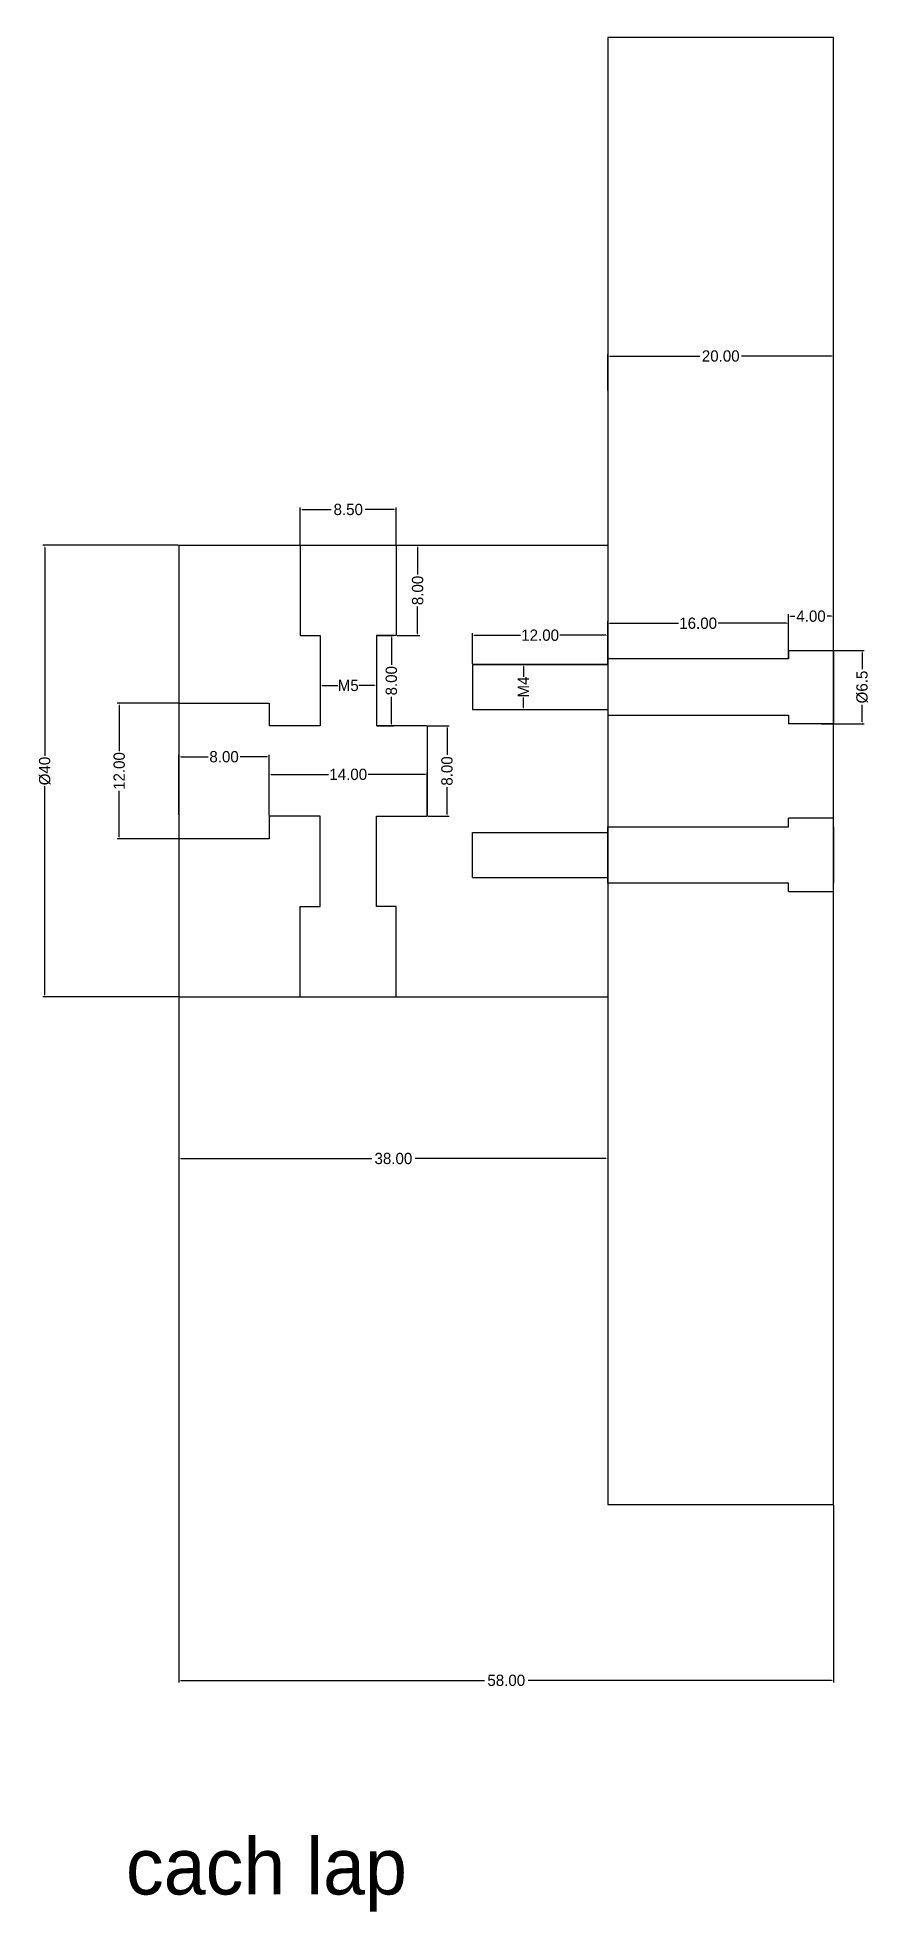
# Model space of a CAD drawing. Header units: inches. Extents: x 84 to 891, y -108 to 65.
# Drawn here: x 461.5 to 535.2, y -101.1 to 65 of the extents above; entities that cross this region are included whole.
import ezdxf

# ---------------------------------------------------------------- set-up
doc = ezdxf.new("R2010")
doc.units = ezdxf.units.IN
doc.header["$MEASUREMENT"] = 0
doc.dimstyles.get("Standard").update_dxf_attribs({"dimtxt": 1, "dimasz": 0.18, "dimexe": 0.18, "dimexo": 0.0625, "dimgap": 0.09, "dimtad": 0, "dimtoh": 1, "dimzin": 0, "dimdsep": 46, "dimtxsty": 'Standard', "dimcen": 0.09, "dimadec": 0, "dimazin": 0, "dimtfac": 1, "dimtofl": 0, "dimtmove": 0, "dimatfit": 3, "dimfxl": 1, "dimtolj": 1, "dimtzin": 0, "dimarcsym": 0})

msp = doc.modelspace()

# ---------------------------------------------------------------- texts
at = {"insert": (469.354, -94.554), "char_height": 5, "width": 67.95606, "attachment_point": 1}
msp.add_mtext('cach lap', dxfattribs=at)

# ---------------------------------------------------------------- blocks, each defined once
blk = doc.blocks.new('*D3')
at = {"color": 0, "lineweight": -2}
for p, q in [((474.05, -20.06), (474.05, -80.76)), ((532.05, -65.06), (532.05, -80.76)), ((474.23, -80.58), (501.13, -80.58)), ((531.87, -80.58), (504.98, -80.58))]:
    blk.add_line(p, q, dxfattribs=at)
at = {"color": 0}
for points in [[(474.23, -80.55), (474.23, -80.61), (474.05, -80.58)], [(531.87, -80.55), (531.87, -80.61), (532.05, -80.58)]]:
    blk.add_solid(points, dxfattribs=at)
at = {"layer": 'Defpoints', "color": 0}
for p in [(474.05, -20), (532.05, -65), (532.05, -80.58)]:
    blk.add_point(p, dxfattribs=at)
at = {"color": 0, "insert": (503.05, -80.58), "char_height": 1, "attachment_point": 5}
blk.add_mtext('\\A1;58.00', dxfattribs=at)
blk = doc.blocks.new('*D5')
at = {"color": 0, "lineweight": -2}
for p, q in [((474.05, -20.06), (474.05, -34.52)), ((512.05, -20.06), (512.05, -34.52)), ((474.23, -34.34), (491.13, -34.34)), ((511.87, -34.34), (494.98, -34.34))]:
    blk.add_line(p, q, dxfattribs=at)
at = {"color": 0}
for points in [[(474.23, -34.31), (474.23, -34.37), (474.05, -34.34)], [(511.87, -34.31), (511.87, -34.37), (512.05, -34.34)]]:
    blk.add_solid(points, dxfattribs=at)
at = {"layer": 'Defpoints', "color": 0}
for p in [(474.05, -20), (512.05, -20), (512.05, -34.34)]:
    blk.add_point(p, dxfattribs=at)
at = {"color": 0, "insert": (493.05, -34.34), "char_height": 1, "attachment_point": 5}
blk.add_mtext('\\A1;38.00', dxfattribs=at)
blk = doc.blocks.new('*D6')
at = {"color": 0, "lineweight": -2}
for p, q in [((473.99, 20), (461.99, 20)), ((462.17, 19.82), (462.17, 1.34)), ((462.17, -19.82), (462.17, -1.34)), ((473.99, -20), (461.99, -20))]:
    blk.add_line(p, q, dxfattribs=at)
at = {"color": 0}
for points in [[(462.14, 19.82), (462.2, 19.82), (462.17, 20)], [(462.14, -19.82), (462.2, -19.82), (462.17, -20)]]:
    blk.add_solid(points, dxfattribs=at)
at = {"layer": 'Defpoints', "color": 0}
for p in [(474.05, 20), (462.17, -20), (474.05, -20)]:
    blk.add_point(p, dxfattribs=at)
at = {"color": 0, "insert": (462.17, 0), "char_height": 1, "attachment_point": 5, "rotation": 90}
blk.add_mtext('\\A1;%%c40', dxfattribs=at)
blk = doc.blocks.new('*D7')
at = {"color": 0, "lineweight": -2}
for p, q in [((473.99, 6), (468.58, 6)), ((468.76, 5.82), (468.76, 1.76)), ((468.76, -5.82), (468.76, -1.76)), ((473.99, -6), (468.58, -6))]:
    blk.add_line(p, q, dxfattribs=at)
at = {"color": 0}
for points in [[(468.73, 5.82), (468.79, 5.82), (468.76, 6)], [(468.73, -5.82), (468.79, -5.82), (468.76, -6)]]:
    blk.add_solid(points, dxfattribs=at)
at = {"layer": 'Defpoints', "color": 0}
for p in [(474.05, 6), (468.76, -6), (474.05, -6)]:
    blk.add_point(p, dxfattribs=at)
at = {"color": 0, "insert": (468.76, 0), "char_height": 1, "attachment_point": 5, "rotation": 90}
blk.add_mtext('\\A1;12.00', dxfattribs=at)
blk = doc.blocks.new('*D8')
at = {"color": 0, "lineweight": -2}
for p, q in [((482.05, -3.94), (482.05, -0.12)), ((482.23, -0.3), (487.3, -0.3)), ((495.87, -0.3), (490.81, -0.3)), ((496.05, -3.94), (496.05, -0.12))]:
    blk.add_line(p, q, dxfattribs=at)
at = {"color": 0}
for points in [[(482.23, -0.27), (482.23, -0.33), (482.05, -0.3)], [(495.87, -0.27), (495.87, -0.33), (496.05, -0.3)]]:
    blk.add_solid(points, dxfattribs=at)
at = {"layer": 'Defpoints', "color": 0}
for p in [(496.05, -0.3), (482.05, -4), (496.05, -4)]:
    blk.add_point(p, dxfattribs=at)
at = {"color": 0, "insert": (489.05, -0.3), "char_height": 1, "attachment_point": 5}
blk.add_mtext('\\A1;14.00', dxfattribs=at)
blk = doc.blocks.new('*D9')
at = {"color": 0, "lineweight": -2}
for p, q in [((484.8, 20.06), (484.8, 23.35)), ((493.3, 20.06), (493.3, 23.35)), ((484.98, 23.17), (487.55, 23.17)), ((493.12, 23.17), (490.56, 23.17))]:
    blk.add_line(p, q, dxfattribs=at)
at = {"color": 0}
for points in [[(484.98, 23.2), (484.98, 23.14), (484.8, 23.17)], [(493.12, 23.2), (493.12, 23.14), (493.3, 23.17)]]:
    blk.add_solid(points, dxfattribs=at)
at = {"layer": 'Defpoints', "color": 0}
for p in [(493.3, 23.17), (484.8, 20), (493.3, 20)]:
    blk.add_point(p, dxfattribs=at)
at = {"color": 0, "insert": (489.05, 23.17), "char_height": 1, "attachment_point": 5}
blk.add_mtext('\\A1;8.50', dxfattribs=at)
blk = doc.blocks.new('*D10')
at = {"color": 0, "lineweight": -2}
for p, q in [((496.12, 4), (497.98, 4)), ((497.8, 3.82), (497.8, 1.42)), ((497.8, -3.82), (497.8, -1.42)), ((496.12, -4), (497.98, -4))]:
    blk.add_line(p, q, dxfattribs=at)
at = {"color": 0}
for points in [[(497.77, 3.82), (497.83, 3.82), (497.8, 4)], [(497.77, -3.82), (497.83, -3.82), (497.8, -4)]]:
    blk.add_solid(points, dxfattribs=at)
at = {"layer": 'Defpoints', "color": 0}
for p in [(496.05, 4), (497.8, 4), (496.05, -4)]:
    blk.add_point(p, dxfattribs=at)
at = {"color": 0, "insert": (497.8, 0), "char_height": 1, "attachment_point": 5, "rotation": 90}
blk.add_mtext('\\A1;8.00', dxfattribs=at)
blk = doc.blocks.new('*D11')
at = {"color": 0, "lineweight": -2}
for p, q in [((502.27, 9.44), (504.75, 9.44)), ((504.57, 9.26), (504.57, 8.36)), ((502.27, 5.44), (504.75, 5.44)), ((504.57, 5.62), (504.57, 6.51))]:
    blk.add_line(p, q, dxfattribs=at)
at = {"color": 0}
for points in [[(504.54, 9.26), (504.6, 9.26), (504.57, 9.44)], [(504.54, 5.62), (504.6, 5.62), (504.57, 5.44)]]:
    blk.add_solid(points, dxfattribs=at)
at = {"layer": 'Defpoints', "color": 0}
for p in [(502.21, 9.44), (502.21, 5.44), (504.57, 5.44)]:
    blk.add_point(p, dxfattribs=at)
at = {"color": 0, "insert": (504.57, 7.44), "char_height": 1, "attachment_point": 5, "rotation": 90}
blk.add_mtext('\\A1;M4', dxfattribs=at)
blk = doc.blocks.new('*D12')
at = {"color": 0, "lineweight": -2}
for p, q in [((500.05, 9.5), (500.05, 12.21)), ((500.23, 12.03), (504.3, 12.03)), ((511.87, 12.03), (507.81, 12.03)), ((512.05, 9.5), (512.05, 12.21))]:
    blk.add_line(p, q, dxfattribs=at)
at = {"color": 0}
for points in [[(500.23, 12.06), (500.23, 12), (500.05, 12.03)], [(511.87, 12.06), (511.87, 12), (512.05, 12.03)]]:
    blk.add_solid(points, dxfattribs=at)
at = {"layer": 'Defpoints', "color": 0}
for p in [(512.05, 12.03), (500.05, 9.44), (512.05, 9.44)]:
    blk.add_point(p, dxfattribs=at)
at = {"color": 0, "insert": (506.05, 12.03), "char_height": 1, "attachment_point": 5}
blk.add_mtext('\\A1;12.00', dxfattribs=at)
blk = doc.blocks.new('*D13')
at = {"color": 0, "lineweight": -2}
for p, q in [((528.05, 10.75), (528.05, 13.9)), ((528.23, 13.72), (528.63, 13.72)), ((531.87, 13.72), (531.48, 13.72)), ((532.05, 10.75), (532.05, 13.9))]:
    blk.add_line(p, q, dxfattribs=at)
at = {"color": 0}
for points in [[(528.23, 13.75), (528.23, 13.69), (528.05, 13.72)], [(531.87, 13.75), (531.87, 13.69), (532.05, 13.72)]]:
    blk.add_solid(points, dxfattribs=at)
at = {"layer": 'Defpoints', "color": 0}
for p in [(532.05, 13.72), (528.05, 10.69), (532.05, 10.69)]:
    blk.add_point(p, dxfattribs=at)
at = {"color": 0, "insert": (530.05, 13.72), "char_height": 1, "attachment_point": 5}
blk.add_mtext('\\A1;4.00', dxfattribs=at)
blk = doc.blocks.new('*D14')
at = {"color": 0, "lineweight": -2}
for p, q in [((530.96, 10.69), (534.76, 10.69)), ((534.58, 10.51), (534.58, 9.03)), ((534.58, 4.37), (534.58, 5.85)), ((530.96, 4.19), (534.76, 4.19))]:
    blk.add_line(p, q, dxfattribs=at)
at = {"color": 0}
for points in [[(534.55, 10.51), (534.61, 10.51), (534.58, 10.69)], [(534.55, 4.37), (534.61, 4.37), (534.58, 4.19)]]:
    blk.add_solid(points, dxfattribs=at)
at = {"layer": 'Defpoints', "color": 0}
for p in [(530.89, 10.69), (534.58, 10.69), (530.89, 4.19)]:
    blk.add_point(p, dxfattribs=at)
at = {"color": 0, "insert": (534.58, 7.44), "char_height": 1, "attachment_point": 5, "rotation": 90}
blk.add_mtext('\\A1;%%c6.5', dxfattribs=at)
blk = doc.blocks.new('*D15')
at = {"color": 0, "lineweight": -2}
for p, q in [((474.05, -3.87), (474.05, 1.44)), ((474.23, 1.26), (476.63, 1.26)), ((481.87, 1.26), (479.48, 1.26)), ((482.05, -3.87), (482.05, 1.44))]:
    blk.add_line(p, q, dxfattribs=at)
at = {"color": 0}
for points in [[(474.23, 1.29), (474.23, 1.23), (474.05, 1.26)], [(481.87, 1.29), (481.87, 1.23), (482.05, 1.26)]]:
    blk.add_solid(points, dxfattribs=at)
at = {"layer": 'Defpoints', "color": 0}
for p in [(474.05, 1.26), (474.05, -3.94), (482.05, -3.94)]:
    blk.add_point(p, dxfattribs=at)
at = {"color": 0, "insert": (478.05, 1.26), "char_height": 1, "attachment_point": 5}
blk.add_mtext('\\A1;8.00', dxfattribs=at)
blk = doc.blocks.new('*D17')
at = {"color": 0, "lineweight": -2}
for p, q in [((493.37, 20), (495.38, 20)), ((495.2, 19.82), (495.2, 17.42)), ((495.2, 12.18), (495.2, 14.58)), ((493.37, 12), (495.38, 12))]:
    blk.add_line(p, q, dxfattribs=at)
at = {"color": 0}
for points in [[(495.17, 19.82), (495.23, 19.82), (495.2, 20)], [(495.17, 12.18), (495.23, 12.18), (495.2, 12)]]:
    blk.add_solid(points, dxfattribs=at)
at = {"layer": 'Defpoints', "color": 0}
for p in [(493.3, 20), (493.3, 12), (495.2, 12)]:
    blk.add_point(p, dxfattribs=at)
at = {"color": 0, "insert": (495.2, 16), "char_height": 1, "attachment_point": 5, "rotation": 90}
blk.add_mtext('\\A1;8.00', dxfattribs=at)
blk = doc.blocks.new('*D18')
at = {"color": 0, "lineweight": -2}
for p, q in [((491.62, 12), (493.05, 12)), ((492.87, 11.82), (492.87, 9.42)), ((492.87, 4.18), (492.87, 6.58)), ((491.62, 4), (493.05, 4))]:
    blk.add_line(p, q, dxfattribs=at)
at = {"color": 0}
for points in [[(492.84, 11.82), (492.9, 11.82), (492.87, 12)], [(492.84, 4.18), (492.9, 4.18), (492.87, 4)]]:
    blk.add_solid(points, dxfattribs=at)
at = {"layer": 'Defpoints', "color": 0}
for p in [(491.55, 12), (491.55, 4), (492.87, 4)]:
    blk.add_point(p, dxfattribs=at)
at = {"color": 0, "insert": (492.87, 8), "char_height": 1, "attachment_point": 5, "rotation": 90}
blk.add_mtext('\\A1;8.00', dxfattribs=at)
blk = doc.blocks.new('*D19')
at = {"color": 0, "lineweight": -2}
for p, q in [((486.55, 10), (486.55, 7.4)), ((491.55, 10), (491.55, 7.4)), ((486.73, 7.58), (488.13, 7.58)), ((491.37, 7.58), (489.98, 7.58))]:
    blk.add_line(p, q, dxfattribs=at)
at = {"color": 0}
for points in [[(486.73, 7.61), (486.73, 7.55), (486.55, 7.58)], [(491.37, 7.61), (491.37, 7.55), (491.55, 7.58)]]:
    blk.add_solid(points, dxfattribs=at)
at = {"layer": 'Defpoints', "color": 0}
for p in [(486.55, 10.07), (491.55, 10.07), (491.55, 7.58)]:
    blk.add_point(p, dxfattribs=at)
at = {"color": 0, "insert": (489.05, 7.58), "char_height": 1, "attachment_point": 5}
blk.add_mtext('\\A1;M5', dxfattribs=at)
blk = doc.blocks.new('*D24')
at = {"color": 0, "lineweight": -2}
for p, q in [((512.05, 10), (512.05, 13.27)), ((512.23, 13.09), (518.3, 13.09)), ((527.87, 13.09), (521.81, 13.09)), ((528.05, 10), (528.05, 13.27))]:
    blk.add_line(p, q, dxfattribs=at)
at = {"color": 0}
for points in [[(512.23, 13.12), (512.23, 13.06), (512.05, 13.09)], [(527.87, 13.12), (527.87, 13.06), (528.05, 13.09)]]:
    blk.add_solid(points, dxfattribs=at)
at = {"layer": 'Defpoints', "color": 0}
for p in [(528.05, 13.09), (512.05, 9.94), (528.05, 9.94)]:
    blk.add_point(p, dxfattribs=at)
at = {"color": 0, "insert": (520.05, 13.09), "char_height": 1, "attachment_point": 5}
blk.add_mtext('\\A1;16.00', dxfattribs=at)
blk = doc.blocks.new('*D25')
at = {"color": 0, "lineweight": -2}
for p, q in [((512.05, 33.73), (512.05, 36.95)), ((512.23, 36.77), (520.21, 36.77)), ((531.87, 36.77), (523.89, 36.77)), ((532.05, 33.73), (532.05, 36.95))]:
    blk.add_line(p, q, dxfattribs=at)
at = {"color": 0}
for points in [[(512.23, 36.8), (512.23, 36.74), (512.05, 36.77)], [(531.87, 36.8), (531.87, 36.74), (532.05, 36.77)]]:
    blk.add_solid(points, dxfattribs=at)
at = {"layer": 'Defpoints', "color": 0}
for p in [(532.05, 36.77), (512.05, 33.67), (532.05, 33.67)]:
    blk.add_point(p, dxfattribs=at)
at = {"color": 0, "insert": (522.05, 36.77), "char_height": 1, "attachment_point": 5}
blk.add_mtext('\\A1;20.00', dxfattribs=at)

# ---------------------------------------------------------------- dimensions: what is measured, and where the dimension line sits
for base, p1, p2, picture, middle in [((532.055, 36.773), (512.055, 33.666), (532.055, 33.666), '*D25', (522.055, 36.773)), ((493.305, 23.171), (484.805, 20), (493.305, 20), '*D9', (489.055, 23.171)), ((528.055, 13.085), (512.055, 9.938), (528.055, 9.938), '*D24', (520.055, 13.085)), ((532.055, 13.715), (528.055, 10.688), (532.055, 10.688), '*D13', (530.055, 13.715)), ((512.055, 12.03), (500.055, 9.438), (512.055, 9.438), '*D12', (506.055, 12.03)), ((474.055, 1.258), (482.055, -3.937), (474.055, -3.937), '*D15', (478.055, 1.258)), ((496.055, -0.302), (482.055, -4), (496.055, -4), '*D8', (489.055, -0.302)), ((532.055, -80.584), (474.055, -20), (532.055, -65), '*D3', (503.055, -80.584)), ((512.055, -34.34), (474.055, -20), (512.055, -20), '*D5', (493.055, -34.34))]:
    dim = msp.add_linear_dim(base=base, p1=p1, p2=p2, dimstyle='Standard')
    dim.commit()
    dim.dimension.update_dxf_attribs({"geometry": picture, "text_midpoint": middle})
for base, p1, p2, text, picture, middle in [((462.174, -20), (474.055, 20), (474.055, -20), '%%c40', '*D6', (462.174, 0)), ((534.576, 10.688), (530.894, 4.188), (530.894, 10.688), '%%c6.5', '*D14', (534.576, 7.438)), ((504.569, 5.438), (502.21, 9.438), (502.21, 5.438), 'M4', '*D11', (504.569, 7.438))]:
    dim = msp.add_linear_dim(base=base, p1=p1, p2=p2, angle=90, text=text, dimstyle='Standard')
    dim.commit()
    dim.dimension.update_dxf_attribs({"geometry": picture, "text_midpoint": middle})
for base, p1, p2, picture, middle in [((495.2, 12), (493.305, 20), (493.305, 12), '*D17', (495.2, 16)), ((492.866, 4), (491.555, 12), (491.555, 4), '*D18', (492.866, 8)), ((468.76, -6), (474.055, 6), (474.055, -6), '*D7', (468.76, 0)), ((497.802, 4), (496.055, -4), (496.055, 4), '*D10', (497.802, 0))]:
    dim = msp.add_linear_dim(base=base, p1=p1, p2=p2, angle=90, dimstyle='Standard')
    dim.commit()
    dim.dimension.update_dxf_attribs({"geometry": picture, "text_midpoint": middle})
dim = msp.add_linear_dim(base=(491.555, 7.58), p1=(486.555, 10.065), p2=(491.555, 10.065), text='M5', dimstyle='Standard')
dim.commit()
dim.dimension.update_dxf_attribs({"geometry": '*D19', "text_midpoint": (489.055, 7.58)})

# ---------------------------------------------------------------- linework, layer by layer
for p, q in [((512.055, 65), (512.055, 20)), ((532.055, 65), (512.055, 65)), ((532.055, -65), (532.055, 65)), ((474.055, 20), (474.055, -20)), ((474.055, 20), (512.055, 20)), ((484.805, 20), (484.805, 12)), ((493.305, 20), (493.305, 12)), ((512.055, 20), (512.055, -20)), ((484.805, 12), (486.555, 12)), ((486.555, 12), (486.555, 4)), ((493.305, 12), (491.555, 12)), ((491.555, 12), (491.555, 4)), ((528.055, 10.688), (532.055, 10.688)), ((528.055, 10.688), (528.055, 9.938)), ((532.055, 10.688), (532.055, 4.188)), ((512.055, 9.438), (500.055, 9.438)), ((500.055, 9.438), (500.055, 5.438)), ((500.055, 9.438), (512.055, 9.438)), ((474.055, 6), (482.055, 6)), ((482.055, 6), (482.055, 4)), ((500.055, 5.438), (512.055, 5.438)), ((486.555, 4), (482.055, 4)), ((496.055, 4), (491.555, 4)), ((496.055, 4), (496.055, -4)), ((528.055, 4.938), (528.055, 4.188)), ((532.055, 4.188), (528.055, 4.188)), ((482.055, -4), (482.055, -6)), ((486.555, -4), (482.055, -4)), ((486.555, -12), (486.555, -4)), ((491.555, -4), (496.055, -4)), ((491.555, -12), (491.555, -4)), ((532.055, -4.188), (528.055, -4.188)), ((528.055, -4.938), (528.055, -4.188)), ((532.055, -10.688), (532.055, -4.188)), ((482.055, -6), (474.055, -6)), ((500.055, -9.438), (500.055, -5.438)), ((500.055, -5.438), (512.055, -5.438)), ((500.055, -9.438), (512.055, -9.438)), ((528.055, -10.688), (528.055, -9.938)), ((528.055, -10.688), (532.055, -10.688)), ((484.805, -20), (484.805, -12)), ((484.805, -12), (486.555, -12)), ((493.305, -12), (491.555, -12)), ((493.305, -20), (493.305, -12)), ((474.055, -20), (512.055, -20)), ((512.055, -20), (512.055, -65)), ((512.055, -65), (532.055, -65))]:
    msp.add_line(p, q)
for points in [[(528.055, 9.938), (512.055, 9.938), (512.055, 4.938), (528.055, 4.938)], [(532.055, 4.938), (532.055, 9.938)], [(528.055, -9.938), (512.055, -9.938), (512.055, -4.938), (528.055, -4.938)], [(532.055, -4.938), (532.055, -9.938)]]:
    msp.add_lwpolyline(points)

msp.set_redraw_order([(e.dxf.handle, doc.entitydb.next_handle()) for e in msp.query("TEXT MTEXT ATTDEF DIMENSION ARC_DIMENSION")])  # texts and dimensions are drawn at this point

doc.saveas('drawing.dxf')
